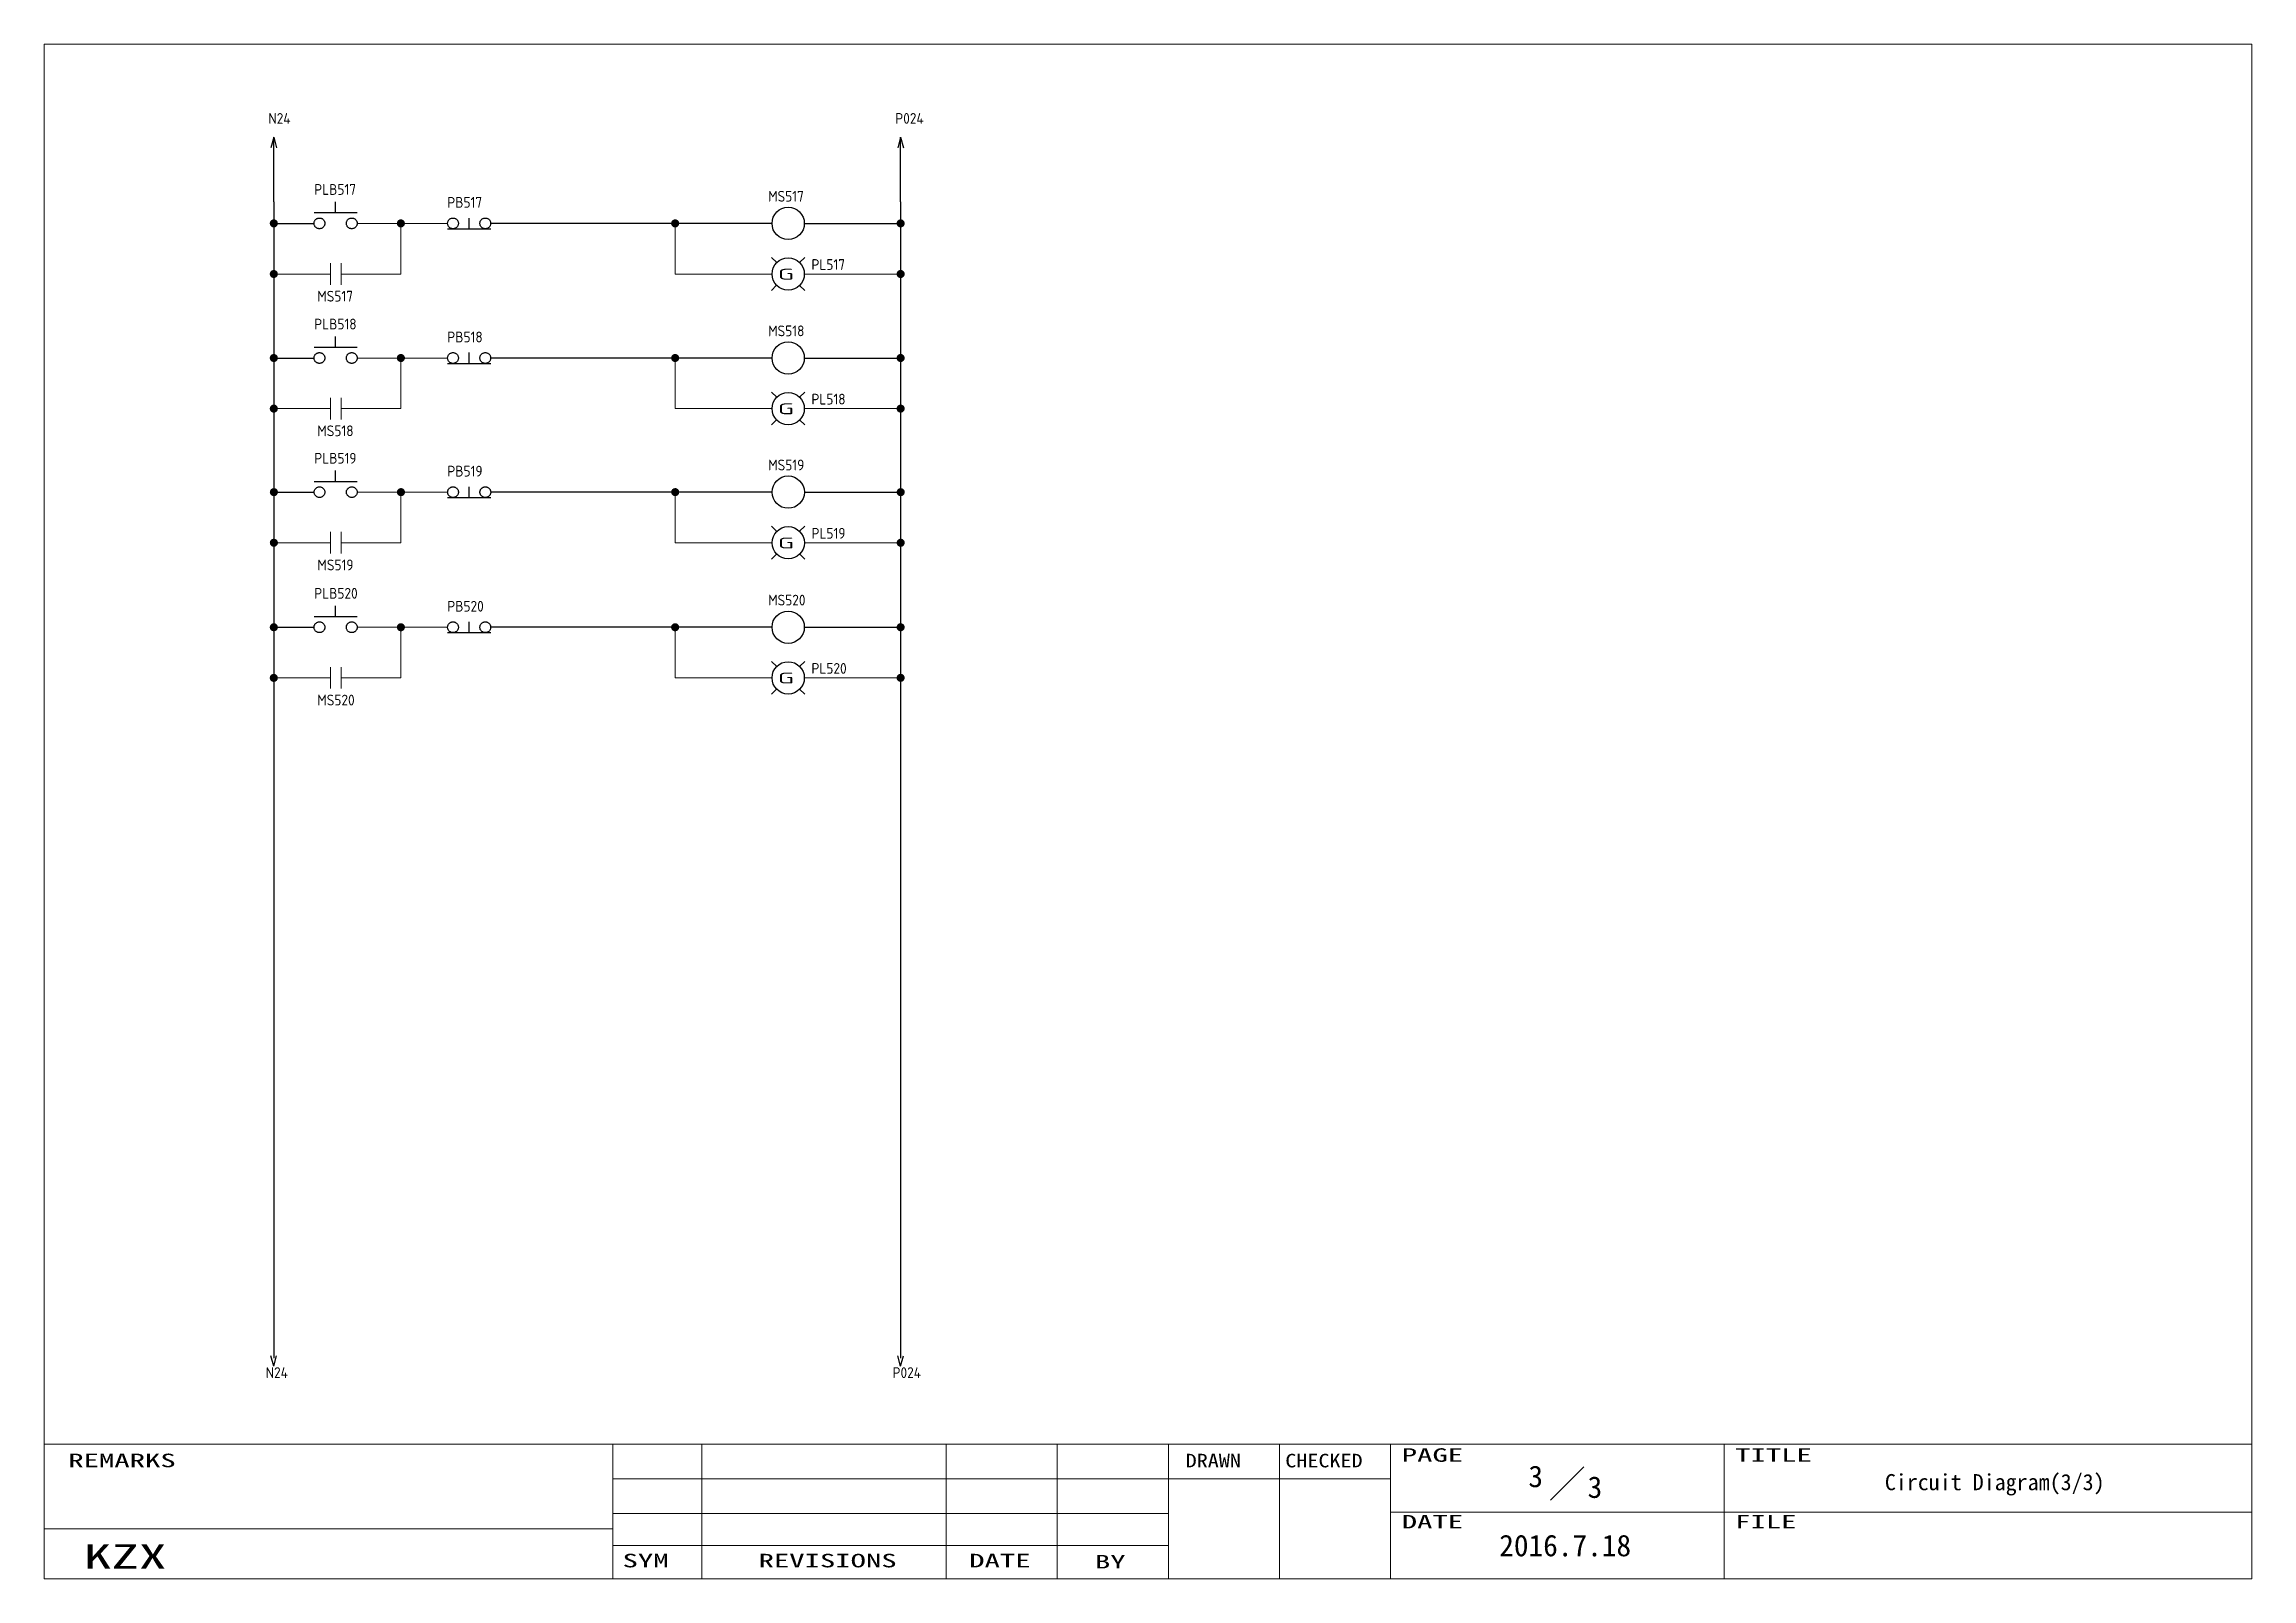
# Model space of a CAD drawing. Extents: x -319 to 2858, y -2689 to 285.
# Drawn here: x 2448.1 to 2858.1, y -2138.2 to -1853.2 of the extents above; entities that cross this region are included whole.
import ezdxf
from ezdxf.enums import TextEntityAlignment as Align

# ---------------------------------------------------------------- set-up
doc = ezdxf.new("R2010")
doc.units = 0
doc.header["$LTSCALE"] = 0.3
doc.header["$MEASUREMENT"] = 0
doc.linetypes.add('実線', pattern=[20001, 20000, -1])
doc.layers.get('0').update_dxf_attribs({"linetype": '実線'})
for name, color, linetype, lineweight in [('01図枠', 5, 'CONTINUOUS', 9), ('02接続図', 7, 'CONTINUOUS', 5), ('10外形', 7, 'CONTINUOUS', 9)]:
    doc.layers.add(name, color=color, linetype=linetype, lineweight=lineweight)
doc.layers.add('BLOCK', color=7, linetype='CONTINUOUS')
doc.layers.add('図形１', color=7, linetype='実線')
doc.styles.get("Standard").update_dxf_attribs({"font": 'ISOCP.shx', "height": 4, "bigfont": 'extfont.shx'})
doc.styles.add('電気標準', font='ISOCP.shx', dxfattribs={"height": 2.5, "bigfont": 'extfont.shx'})
doc.styles.add('ＭＳＰゴシック', font='')
doc.styles.get('ＭＳＰゴシック').set_extended_font_data('SimSun')

msp = doc.modelspace()

# ---------------------------------------------------------------- texts
at = {"width": 2.307692}
for p, p2 in [((2584.32, -1896.96), (2587.32, -1896.96)), ((2584.32, -1921.96), (2587.32, -1921.96)), ((2584.33, -1946.87), (2587.33, -1946.87)), ((2584.32, -1971.96), (2587.32, -1971.96))]:
    msp.add_text('G', height=2, dxfattribs=at).set_placement(p, p2, align=Align.FIT)
at = {"layer": '01図枠', "linetype": 'Continuous', "lineweight": 5, "style": 'ＭＳＰゴシック'}
for s, height, width, p in [('REMARKS', 2.513, 1.666667, (2452.54, -2114.99)), ('DRAWN', 2.513, 1.2, (2660.05, -2115.02)), ('CHECKED', 2.513, 1.2, (2678.55, -2115.02)), ('PAGE', 2.513, 1.666667, (2700.18, -2113.99)), ('TITLE', 2.513, 1.666667, (2762.09, -2113.99)), ('DATE', 2.513, 1.666667, (2700.18, -2126.37)), ('FILE', 2.513, 1.666667, (2762.09, -2126.37)), ('KZX', 4.523, 1.666667, (2455.39, -2131.83)), ('SYM', 2.513, 1.666667, (2555.47, -2133.59))]:
    msp.add_text(s, height=height, dxfattribs=dict(at, width=width)).set_placement(p, align=Align.TOP_LEFT)
at = {"layer": '01図枠', "linetype": 'Continuous', "lineweight": 5, "style": 'ＭＳＰゴシック', "width": 1.666667}
for s, p in [('REVISIONS', (2593.55, -2133.59)), ('DATE', (2625.55, -2133.59)), ('BY', (2646.05, -2133.8))]:
    msp.add_text(s, height=2.513, dxfattribs=at).set_placement(p, align=Align.TOP_CENTER)
at = {"layer": '02接続図', "style": 'ＭＳＰゴシック'}
for s, p in [('3', (2725.05, -2119.24)), ('3', (2736.05, -2121.24)), ('2016.7.18', (2730.53, -2132.08))]:
    msp.add_text(s, height=4, dxfattribs=at).set_placement(p, align=Align.MIDDLE)
msp.add_text('Circuit Diagram(3/3)', height=3, dxfattribs=at).set_placement((2789.89, -2120.28), align=Align.MIDDLE_LEFT)
at = {"layer": '図形１', "color": 7, "linetype": '実線', "style": '電気標準'}
for s, p in [('N24', (2489.7, -1868.03)), ('P024', (2606.11, -1868.03)), ('N24', (2489.2, -2100.94)), ('P024', (2605.61, -2100.94))]:
    msp.add_text(s, height=2, dxfattribs=at).set_placement(p)
at = {"layer": '図形１', "color": 4, "style": '電気標準'}
for s, p in [('PLB517', (2498.21, -1881.22)), ('PB517', (2522.92, -1883.62)), ('MS517', (2582.51, -1882.48)), ('PL517', (2590.55, -1895.16)), ('MS517', (2498.78, -1901.04)), ('PLB518', (2498.21, -1906.22)), ('MS518', (2582.51, -1907.48)), ('PB518', (2522.92, -1908.62)), ('PL518', (2590.55, -1920.16)), ('MS518', (2498.78, -1926.04)), ('PLB519', (2498.22, -1931.13)), ('MS519', (2582.52, -1932.39)), ('PB519', (2522.93, -1933.53)), ('PL519', (2590.56, -1945.07)), ('MS519', (2498.8, -1950.95)), ('PLB520', (2498.21, -1956.22)), ('MS520', (2582.51, -1957.48)), ('PB520', (2522.92, -1958.62)), ('PL520', (2590.55, -1970.16)), ('MS520', (2498.78, -1976.04))]:
    msp.add_text(s, height=2, dxfattribs=at).set_placement(p)

# ---------------------------------------------------------------- blocks, each defined once
blk = doc.blocks.new('矢印（右向）')
at = {"layer": 'BLOCK'}
for q in [(-1.93, 0.52), (-1.93, -0.52)]:
    blk.add_line((0, 0), q, dxfattribs=at)

# ---------------------------------------------------------------- linework, layer by layer
for p, q in [((2490.7, -1882.53), (2490.7, -1870.53)), ((2607.11, -1882.53), (2607.11, -1870.53)), ((2498.18, -1884.52), (2506.18, -1884.52)), ((2502.18, -1884.52), (2502.18, -1882.52)), ((2526.98, -1887.52), (2526.98, -1885.52)), ((2522.98, -1887.52), (2530.98, -1887.52)), ((2583.23, -1886.52), (2530.98, -1886.52)), ((2589.23, -1886.52), (2607.11, -1886.52)), ((2498.18, -1909.52), (2506.18, -1909.52)), ((2502.18, -1909.52), (2502.18, -1907.52)), ((2526.98, -1912.52), (2526.98, -1910.52)), ((2522.98, -1912.52), (2530.98, -1912.52)), ((2583.23, -1911.52), (2530.98, -1911.52)), ((2589.23, -1911.52), (2607.11, -1911.52)), ((2498.19, -1934.43), (2506.19, -1934.43)), ((2502.19, -1934.43), (2502.19, -1932.43)), ((2522.99, -1937.43), (2530.99, -1937.43)), ((2526.99, -1937.43), (2526.99, -1935.43)), ((2583.24, -1936.43), (2530.99, -1936.43)), ((2589.24, -1936.43), (2607.12, -1936.43)), ((2498.18, -1959.52), (2506.18, -1959.52)), ((2502.18, -1959.52), (2502.18, -1957.52)), ((2522.98, -1962.52), (2530.98, -1962.52)), ((2526.98, -1962.52), (2526.98, -1960.52)), ((2583.23, -1961.52), (2530.98, -1961.52)), ((2589.23, -1961.52), (2607.11, -1961.52))]:
    msp.add_line(p, q)
for centre in [(2499.18, -1886.52), (2505.18, -1886.52), (2523.98, -1886.52), (2529.98, -1886.52), (2499.18, -1911.52), (2505.18, -1911.52), (2523.98, -1911.52), (2529.98, -1911.52), (2499.19, -1936.43), (2505.19, -1936.43), (2523.99, -1936.43), (2529.99, -1936.43), (2499.18, -1961.52), (2505.18, -1961.52), (2523.98, -1961.52), (2529.98, -1961.52)]:
    msp.add_circle(centre, 1)
at = {"layer": '01図枠', "linetype": 'Continuous', "lineweight": 5}
for p, q in [((2448.05, -2138.24), (2448.05, -1853.24)), ((2448.05, -1853.24), (2858.05, -1853.24)), ((2858.05, -1853.24), (2858.05, -2138.24)), ((2448.05, -2113.24), (2858.05, -2113.24)), ((2553.66, -2113.24), (2553.66, -2138.24)), ((2570.17, -2113.24), (2570.17, -2138.24)), ((2615.57, -2113.24), (2615.57, -2138.24)), ((2636.21, -2113.24), (2636.21, -2138.24)), ((2656.85, -2113.24), (2656.85, -2138.24)), ((2677.48, -2138.24), (2677.48, -2113.24)), ((2698.12, -2113.24), (2698.12, -2138.24)), ((2760.03, -2138.24), (2760.03, -2113.24)), ((2553.66, -2119.66), (2656.85, -2119.66)), ((2656.85, -2119.66), (2698.12, -2119.66)), ((2733.98, -2117.43), (2727.79, -2123.62)), ((2553.66, -2126.09), (2656.85, -2126.09)), ((2698.12, -2125.85), (2858.05, -2125.85)), ((2553.66, -2128.95), (2448.05, -2128.95)), ((2553.66, -2132.04), (2656.85, -2132.04)), ((2858.05, -2138.24), (2448.05, -2138.24))]:
    msp.add_line(p, q, dxfattribs=at)
at = {"layer": '02接続図', "linetype": 'Continuous'}
for p, q in [((2501.22, -1897.92), (2501.22, -1893.92)), ((2503.22, -1897.92), (2503.22, -1893.92)), ((2501.22, -1922.92), (2501.22, -1918.92)), ((2503.22, -1922.92), (2503.22, -1918.92)), ((2501.23, -1947.83), (2501.23, -1943.83)), ((2503.23, -1947.83), (2503.23, -1943.83)), ((2501.22, -1972.92), (2501.22, -1968.92)), ((2503.22, -1972.92), (2503.22, -1968.92))]:
    msp.add_line(p, q, dxfattribs=at)
at = {"layer": '10外形'}
for p, q in [((2506.18, -1886.52), (2522.98, -1886.52)), ((2514.31, -1895.92), (2514.31, -1886.52)), ((2565.23, -1895.92), (2565.23, -1886.52)), ((2501.22, -1895.92), (2490.7, -1895.92)), ((2503.22, -1895.92), (2514.31, -1895.92)), ((2583.23, -1895.92), (2565.23, -1895.92)), ((2589.23, -1895.92), (2607.11, -1895.92)), ((2506.18, -1911.52), (2522.98, -1911.52)), ((2514.31, -1920.92), (2514.31, -1911.52)), ((2565.23, -1920.92), (2565.23, -1911.52)), ((2501.22, -1920.92), (2490.7, -1920.92)), ((2503.22, -1920.92), (2514.31, -1920.92)), ((2583.23, -1920.92), (2565.23, -1920.92)), ((2589.23, -1920.92), (2607.11, -1920.92)), ((2506.19, -1936.43), (2522.99, -1936.43)), ((2514.32, -1945.83), (2514.32, -1936.43)), ((2565.24, -1945.83), (2565.24, -1936.43)), ((2501.23, -1945.83), (2490.71, -1945.83)), ((2503.23, -1945.83), (2514.32, -1945.83)), ((2583.24, -1945.83), (2565.24, -1945.83)), ((2589.24, -1945.83), (2607.12, -1945.83)), ((2506.18, -1961.52), (2522.98, -1961.52)), ((2514.31, -1970.92), (2514.31, -1961.52)), ((2565.23, -1970.92), (2565.23, -1961.52)), ((2501.22, -1970.92), (2490.7, -1970.92)), ((2503.22, -1970.92), (2514.31, -1970.92)), ((2583.23, -1970.92), (2565.23, -1970.92)), ((2589.23, -1970.92), (2607.11, -1970.92))]:
    msp.add_line(p, q, dxfattribs=at)
at = {"layer": 'BLOCK'}
for centre in [(2586.23, -1886.52), (2586.23, -1895.92), (2586.23, -1911.52), (2586.23, -1920.92), (2586.24, -1936.43), (2586.24, -1945.83), (2586.23, -1961.52), (2586.23, -1970.92)]:
    msp.add_circle(centre, 3, dxfattribs=at)
at = {"layer": '図形１', "color": 7}
for p, q in [((2490.7, -1882.53), (2490.7, -1957.21)), ((2607.11, -1882.53), (2607.11, -1957.21)), ((2490.7, -1950.36), (2490.7, -2097.25)), ((2607.11, -1950.36), (2607.11, -2097.25))]:
    msp.add_line(p, q, dxfattribs=at)
at = {"layer": '図形１'}
for p, q in [((2490.7, -1886.52), (2498.18, -1886.52)), ((2584.1, -1893.81), (2583.13, -1892.85)), ((2588.35, -1893.79), (2589.31, -1892.85)), ((2583.13, -1898.96), (2584.08, -1898.01)), ((2589.31, -1898.96), (2588.36, -1898.03)), ((2490.7, -1911.52), (2498.18, -1911.52)), ((2584.1, -1918.81), (2583.13, -1917.85)), ((2588.35, -1918.79), (2589.31, -1917.85)), ((2583.13, -1923.96), (2584.08, -1923.01)), ((2589.31, -1923.96), (2588.36, -1923.03)), ((2490.71, -1936.43), (2498.19, -1936.43)), ((2584.11, -1943.72), (2583.14, -1942.76)), ((2588.36, -1943.7), (2589.32, -1942.76)), ((2583.14, -1948.87), (2584.09, -1947.92)), ((2589.32, -1948.87), (2588.38, -1947.94)), ((2490.7, -1961.52), (2498.18, -1961.52)), ((2584.1, -1968.81), (2583.13, -1967.85)), ((2588.35, -1968.79), (2589.31, -1967.85)), ((2583.13, -1973.96), (2584.08, -1973.01)), ((2589.31, -1973.96), (2588.36, -1973.03))]:
    msp.add_line(p, q, dxfattribs=at)
at = {"layer": '図形１', "const_width": 0.75}
for points in [[(2490.33, -1886.52, 1), (2491.08, -1886.52, 1)], [(2513.93, -1886.52, 1), (2514.68, -1886.52, 1)], [(2564.86, -1886.52, 1), (2565.61, -1886.52, 1)], [(2606.74, -1886.52, 1), (2607.49, -1886.52, 1)], [(2490.33, -1895.92, 1), (2491.08, -1895.92, 1)], [(2606.74, -1895.92, 1), (2607.49, -1895.92, 1)], [(2490.33, -1911.52, 1), (2491.08, -1911.52, 1)], [(2513.93, -1911.52, 1), (2514.68, -1911.52, 1)], [(2564.86, -1911.52, 1), (2565.61, -1911.52, 1)], [(2606.74, -1911.52, 1), (2607.49, -1911.52, 1)], [(2490.33, -1920.92, 1), (2491.08, -1920.92, 1)], [(2606.74, -1920.92, 1), (2607.49, -1920.92, 1)], [(2490.34, -1936.43, 1), (2491.09, -1936.43, 1)], [(2513.94, -1936.43, 1), (2514.69, -1936.43, 1)], [(2564.87, -1936.43, 1), (2565.62, -1936.43, 1)], [(2606.75, -1936.43, 1), (2607.5, -1936.43, 1)], [(2490.34, -1945.83, 1), (2491.09, -1945.83, 1)], [(2606.75, -1945.83, 1), (2607.5, -1945.83, 1)], [(2490.33, -1961.52, 1), (2491.08, -1961.52, 1)], [(2513.93, -1961.52, 1), (2514.68, -1961.52, 1)], [(2564.86, -1961.52, 1), (2565.61, -1961.52, 1)], [(2606.74, -1961.52, 1), (2607.49, -1961.52, 1)], [(2490.33, -1970.92, 1), (2491.08, -1970.92, 1)], [(2606.74, -1970.92, 1), (2607.49, -1970.92, 1)]]:
    msp.add_lwpolyline(points, format="xyb", close=True, dxfattribs=at)

# ---------------------------------------------------------------- block references
at = {"layer": '図形１', "color": 7, "xscale": -1, "rotation": 270}
for p in [(2490.7, -1870.53), (2607.11, -1870.53)]:
    msp.add_blockref('矢印（右向）', p, dxfattribs=at)
at = {"layer": '図形１', "color": 7, "rotation": 270}
for p in [(2490.7, -2098.75), (2607.11, -2098.75)]:
    msp.add_blockref('矢印（右向）', p, dxfattribs=at)

msp.set_redraw_order([(e.dxf.handle, doc.entitydb.next_handle()) for e in msp.query("TEXT MTEXT ATTDEF DIMENSION ARC_DIMENSION")])  # texts and dimensions are drawn at this point

doc.saveas('drawing.dxf')
